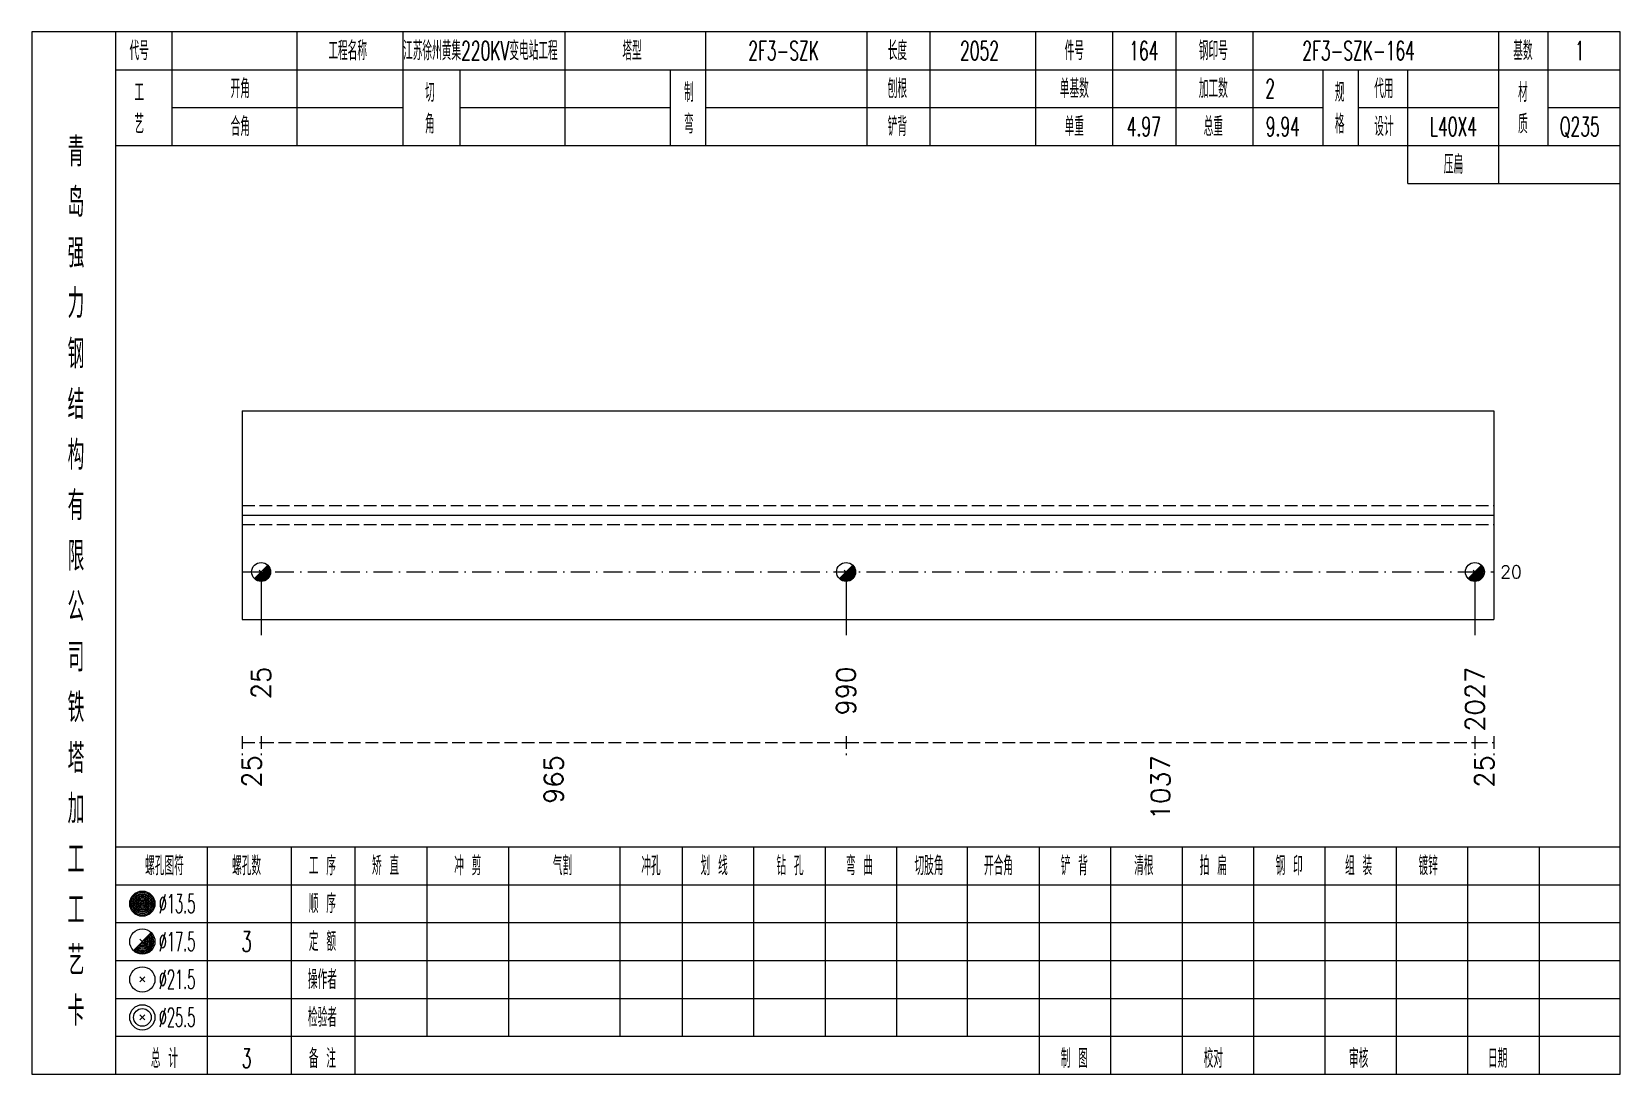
# Model space of a CAD drawing. Extents: x 0 to 4623, y -1159 to 4890.
# Drawn here: x 934.2 to 1185.6, y 4050 to 4215 of the extents above; entities that cross this region are included whole.
import ezdxf
from ezdxf.enums import TextEntityAlignment as Align

# ---------------------------------------------------------------- set-up
doc = ezdxf.new("R2010")
doc.units = 0
doc.header["$MEASUREMENT"] = 0
doc.linetypes.add('一点画线', pattern=[5.2, 3, -1, 0.2, -1])
doc.linetypes.add('虚线', pattern=[2.75, 2, -0.75])
doc.layers.get('0').update_dxf_attribs({"linetype": 'CONTINUOUS', "lineweight": 25})
for name, color, linetype, lineweight in [('1', 7, 'CONTINUOUS', 25), ('4', 7, 'CONTINUOUS', 25), ('5', 7, 'CONTINUOUS', 25)]:
    doc.layers.add(name, color=color, linetype=linetype, lineweight=lineweight)
doc.styles.get("Standard").update_dxf_attribs({"font": 'simplex.shx', "width": 0.7, "height": 3, "bigfont": 'gbhzfs.shx'})

msp = doc.modelspace()

# ---------------------------------------------------------------- texts
at = {"color": 7, "linetype": 'Continuous', "lineweight": 13}
msp.add_text('20', height=2, dxfattribs=at).set_placement((1166.6, 4129.5), align=Align.MIDDLE_LEFT)
at = {"color": 8, "linetype": 'Continuous', "lineweight": 9}
for s, p in [('25', (969, 4100.5)), ('965', (1016.787, 4100.5)), ('1037', (1112.837, 4100.5)), ('25', (1164.1, 4100.5))]:
    msp.add_text(s, height=3, rotation=90, dxfattribs=at).set_placement(p, align=Align.MIDDLE_RIGHT)
at = {"layer": '1', "color": 7, "linetype": 'Continuous', "lineweight": 13}
for s, p in [('25', (970.5, 4114.5)), ('990', (1063.075, 4114.5)), ('2027', (1162.6, 4114.5))]:
    msp.add_text(s, height=3, rotation=90, dxfattribs=at).set_placement(p, align=Align.MIDDLE_RIGHT)
at = {"layer": '4', "color": 1, "linetype": 'Continuous', "lineweight": 13}
for s, height, width, p in [('代号', 3, 0.6, (951.2, 4212)), ('工程名称', 3, 0.6, (984.2, 4212)), ('江苏徐州黄集220KV变电站工程', 3, 0.6, (1005.2, 4212)), ('塔型', 3, 0.6, (1029.2, 4212)), ('2F3-SZK', 3, 0.6, (1053.2, 4212)), ('长度', 3, 0.6, (1071.2, 4212)), ('2052', 3, 0.6, (1084.2, 4212)), ('件号', 3, 0.6, (1099.2, 4212)), ('164', 3, 0.6, (1110.2, 4212)), ('钢印号', 3, 0.6, (1121.2, 4212)), ('2F3-SZK-164', 3, 0.6, (1144.2, 4212)), ('基数', 3, 0.6, (1170.2, 4212)), ('1', 3, 0.6, (1179.2, 4212)), ('工', 3, 0.6, (951.2, 4205.4)), ('开角', 3, 0.6, (967.2, 4206)), ('切', 3, 0.6, (997.2, 4205.4)), ('制', 3, 0.6, (1038.2, 4205.4)), ('刨根', 3, 0.6, (1071.2, 4206)), ('单基数', 3, 0.6, (1099.2, 4206)), ('加工数', 3, 0.6, (1121.2, 4206)), ('2', 3, 0.6, (1130.2, 4206)), ('规', 3, 0.6, (1141.2, 4205.4)), ('代用', 3, 0.6, (1148.2, 4206)), ('材', 3, 0.6, (1170.2, 4205.4)), ('艺', 3, 0.6, (951.2, 4200.4)), ('合角', 3, 0.6, (967.2, 4200)), ('角', 3, 0.6, (997.2, 4200.4)), ('弯', 3, 0.6, (1038.2, 4200.4)), ('铲背', 3, 0.6, (1071.2, 4200)), ('单重', 3, 0.6, (1099.2, 4200)), ('4.97', 3, 0.6, (1110.2, 4200)), ('总重', 3, 0.6, (1121.2, 4200)), ('9.94', 3, 0.6, (1132.2, 4200)), ('格', 3, 0.6, (1141.2, 4200.4)), ('设计', 3, 0.6, (1148.2, 4200)), ('L40X4', 3, 0.6, (1159.2, 4200)), ('质', 3, 0.6, (1170.2, 4200.4)), ('Q235', 3, 0.6, (1179.2, 4200)), ('青', 4.6, 0.8, (941.2, 4196)), ('压扁', 3, 0.6, (1159.2, 4194)), ('岛', 4.6, 0.8, (941.2, 4188)), ('强', 4.6, 0.8, (941.2, 4180)), ('力', 4.6, 0.8, (941.2, 4172)), ('钢', 4.6, 0.8, (941.2, 4164)), ('结', 4.6, 0.8, (941.2, 4156)), ('构', 4.6, 0.8, (941.2, 4148)), ('有', 4.6, 0.8, (941.2, 4140)), ('限', 4.6, 0.8, (941.2, 4132)), ('公', 4.6, 0.8, (941.2, 4124)), ('司', 4.6, 0.8, (941.2, 4116)), ('铁', 4.6, 0.8, (941.2, 4108)), ('塔', 4.6, 0.8, (941.2, 4100)), ('加', 4.6, 0.8, (941.2, 4092)), ('工', 4.6, 0.8, (941.2, 4084)), ('螺孔图符', 3, 0.6, (955.2, 4083)), ('螺孔数', 3, 0.6, (968.2, 4083)), ('工 序', 3, 0.6, (980.2, 4083)), ('矫 直', 3, 0.6, (990.2, 4083)), ('冲 剪', 3, 0.6, (1003.2, 4083)), ('气割', 3, 0.6, (1018.2, 4083)), ('冲孔', 3, 0.6, (1032.2, 4083)), ('划 线', 3, 0.6, (1042.2, 4083)), ('钻 孔', 3, 0.6, (1054.2, 4083)), ('弯 曲', 3, 0.6, (1065.2, 4083)), ('切肢角', 3, 0.6, (1076.2, 4083)), ('开合角', 3, 0.6, (1087.2, 4083)), ('铲 背', 3, 0.6, (1099.2, 4083)), ('清根', 3, 0.6, (1110.2, 4083)), ('拍 扁', 3, 0.6, (1121.2, 4083)), ('钢 印', 3, 0.6, (1133.2, 4083)), ('组 装', 3, 0.6, (1144.2, 4083)), ('镀锌', 3, 0.6, (1155.2, 4083)), ('工', 4.6, 0.8, (941.2, 4076)), ('%%C13.5', 3, 0.5, (957.2, 4077)), ('顺 序', 3, 0.6, (980.2, 4077)), ('定 额', 3, 0.6, (980.2, 4071)), ('艺', 4.6, 0.8, (941.2, 4068)), ('%%C17.5', 3, 0.5, (957.2, 4071)), ('3', 3.2, 0.6, (968.2, 4071)), ('%%C21.5', 3, 0.5, (957.2, 4065)), ('操作者', 3, 0.6, (980.2, 4065)), ('卡', 4.6, 0.8, (941.2, 4060)), ('%%C25.5', 3, 0.5, (957.2, 4059)), ('检验者', 3, 0.6, (980.2, 4059)), ('总 计', 3, 0.6, (955.2, 4052.5)), ('3', 3, 0.6, (968.2, 4052.5)), ('备 注', 3, 0.6, (980.2, 4052.5)), ('制 图', 3, 0.6, (1099.2, 4052.5)), ('校对', 3, 0.6, (1121.2, 4052.5)), ('审核', 3, 0.6, (1144.2, 4052.5)), ('日期', 3, 0.6, (1166.2, 4052.5))]:
    msp.add_text(s, height=height, dxfattribs=dict(at, width=width)).set_placement(p, align=Align.MIDDLE_CENTER)

# ---------------------------------------------------------------- blocks, each defined once
blk = doc.blocks.new('孔17.5')
at = {"layer": '5', "color": 7, "linetype": 'Continuous', "lineweight": 13}
for p, q in [((-0.707, -0.707), (0.707, 0.707)), ((-0.2, 0.2), (0.2, -0.2))]:
    blk.add_line(p, q, dxfattribs=at)
blk.add_circle((0, 0), 1, dxfattribs=at)
for radius in [0.9, 0.8, 0.7, 0.6, 0.5, 0.4, 0.3, 0.2, 0.1]:
    blk.add_arc((0, 0), radius, 225, 45, dxfattribs=at)

# ---------------------------------------------------------------- linework, layer by layer
at = {"color": 7, "linetype": 'Continuous', "lineweight": 18}
for p, q in [((967.5, 4155), (967.5, 4122)), ((967.5, 4155), (1165.6, 4155)), ((1165.6, 4155), (1165.6, 4122)), ((967.5, 4138.5), (1165.6, 4138.5))]:
    msp.add_line(p, q, dxfattribs=at)
at = {"color": 1, "linetype": '虚线', "lineweight": 18}
for p, q in [((967.5, 4140), (1165.6, 4140)), ((967.5, 4137), (1165.6, 4137))]:
    msp.add_line(p, q, dxfattribs=at)
at = {"color": 3, "linetype": '一点画线', "lineweight": 13}
msp.add_line((967.5, 4129.5), (1165.6, 4129.5), dxfattribs=at)
at = {"color": 7, "linetype": 'Continuous', "lineweight": 13}
for p, q in [((970.5, 4129.5), (970.5, 4119.5)), ((1063.075, 4129.5), (1063.075, 4119.5)), ((1162.6, 4129.5), (1162.6, 4119.5))]:
    msp.add_line(p, q, dxfattribs=at)
at = {"color": 8, "linetype": '虚线', "lineweight": 9}
for p, q in [((967.5, 4103.5), (967.5, 4100.5)), ((970.5, 4103.5), (970.5, 4100.5)), ((970.5, 4103.5), (970.5, 4100.5)), ((1063.075, 4103.5), (1063.075, 4100.5)), ((1063.075, 4103.5), (1063.075, 4100.5)), ((1162.6, 4103.5), (1162.6, 4100.5)), ((1162.6, 4103.5), (1162.6, 4100.5)), ((1165.6, 4103.5), (1165.6, 4100.5)), ((967.5, 4102.5), (970.5, 4102.5)), ((970.5, 4102.5), (1063.075, 4102.5)), ((1063.075, 4102.5), (1162.6, 4102.5)), ((1162.6, 4102.5), (1165.6, 4102.5))]:
    msp.add_line(p, q, dxfattribs=at)
at = {"layer": '1', "color": 7, "linetype": 'Continuous', "lineweight": 18}
msp.add_line((967.5, 4122), (1165.6, 4122), dxfattribs=at)
at = {"layer": '4', "color": 1, "linetype": 'Continuous', "lineweight": 18}
for p, q in [((947.5, 4050), (947.5, 4215)), ((956.4, 4197), (956.4, 4215)), ((976.2, 4197), (976.2, 4215)), ((993, 4197), (993, 4215)), ((1018.6, 4197), (1018.6, 4215)), ((1040.9, 4197), (1040.9, 4215)), ((1066.4, 4197), (1066.4, 4215)), ((1076.4, 4197), (1076.4, 4215)), ((1093.1, 4197), (1093.1, 4215)), ((1105.3, 4197), (1105.3, 4215)), ((1115.3, 4197), (1115.3, 4215)), ((1127.5, 4197), (1127.5, 4215)), ((1166.4, 4191), (1166.4, 4215)), ((1174.2, 4197), (1174.2, 4215)), ((947.5, 4209), (1185.6, 4209)), ((1002, 4197), (1002, 4209)), ((1035.3, 4197), (1035.3, 4209)), ((1138.6, 4197), (1138.6, 4209)), ((1144.2, 4197), (1144.2, 4209)), ((1152, 4191), (1152, 4209)), ((956.4, 4203), (993, 4203)), ((1002, 4203), (1035.3, 4203)), ((1040.9, 4203), (1138.6, 4203)), ((1144.2, 4203), (1166.4, 4203)), ((1174.2, 4203), (1185.6, 4203)), ((947.5, 4197), (1185.6, 4197)), ((1152, 4191), (1185.6, 4191)), ((947.5, 4086), (1185.6, 4086)), ((962, 4050), (962, 4086)), ((975.3, 4050), (975.3, 4086)), ((985.4, 4050), (985.4, 4086)), ((996.8, 4056), (996.8, 4086)), ((1009.7, 4056), (1009.7, 4086)), ((1027.3, 4056), (1027.3, 4086)), ((1037.2, 4056), (1037.2, 4086)), ((1048.5, 4056), (1048.5, 4086)), ((1059.8, 4056), (1059.8, 4086)), ((1071.1, 4056), (1071.1, 4086)), ((1082.3, 4056), (1082.3, 4086)), ((1093.7, 4056), (1093.7, 4086)), ((1105, 4056), (1105, 4086)), ((1116.3, 4056), (1116.3, 4086)), ((1127.6, 4056), (1127.6, 4086)), ((1138.9, 4056), (1138.9, 4086)), ((1150.2, 4056), (1150.2, 4086)), ((1161.5, 4056), (1161.5, 4086)), ((1172.8, 4056), (1172.8, 4086)), ((947.5, 4080), (1185.6, 4080)), ((947.5, 4074), (1185.6, 4074)), ((947.5, 4068), (1185.6, 4068)), ((947.5, 4062), (1185.6, 4062)), ((947.5, 4056), (1185.6, 4056)), ((1093.7, 4050), (1093.7, 4056)), ((1105, 4050), (1105, 4056)), ((1116.3, 4050), (1116.3, 4056)), ((1127.6, 4050), (1127.6, 4056)), ((1138.9, 4050), (1138.9, 4056)), ((1150.2, 4050), (1150.2, 4056)), ((1161.5, 4050), (1161.5, 4056)), ((1172.8, 4050), (1172.8, 4056))]:
    msp.add_line(p, q, dxfattribs=at)
at = {"layer": '4', "color": 7, "linetype": 'Continuous', "lineweight": 13}
for p, q in [((951.5, 4076.8), (951.9, 4077.2)), ((951.9, 4076.8), (951.5, 4077.2)), ((950.286, 4069.586), (953.114, 4072.414)), ((951.3, 4071.4), (952.1, 4070.6)), ((951.3, 4064.6), (952.1, 4065.4)), ((951.3, 4065.4), (952.1, 4064.6)), ((951.3, 4058.6), (952.1, 4059.4)), ((951.3, 4059.4), (952.1, 4058.6))]:
    msp.add_line(p, q, dxfattribs=at)
at = {"layer": '4', "color": 1, "linetype": 'Continuous', "lineweight": 18}
msp.add_lwpolyline([(934.2, 4215), (934.2, 4050), (1185.6, 4050), (1185.6, 4215)], close=True, dxfattribs=at)
at = {"layer": '4', "color": 7, "linetype": 'Continuous', "lineweight": 13}
for centre, radius in [((951.7, 4077), 2), ((951.7, 4077), 1.8), ((951.7, 4077), 1.6), ((951.7, 4077), 1.4), ((951.7, 4077), 1.2), ((951.7, 4077), 1), ((951.7, 4077), 0.8), ((951.7, 4077), 0.6), ((951.7, 4077), 0.4), ((951.7, 4077), 0.2), ((951.7, 4071), 2), ((951.7, 4065), 2), ((951.7, 4059), 2), ((951.7, 4059), 1.4)]:
    msp.add_circle(centre, radius, dxfattribs=at)
for radius in [1.8, 1.6, 1.4, 1.2, 1, 0.8, 0.6, 0.4, 0.2]:
    msp.add_arc((951.7, 4071), radius, 225, 45, dxfattribs=at)

# ---------------------------------------------------------------- block references
at = {"layer": '1', "color": 7, "linetype": 'Continuous', "lineweight": 13, "xscale": 1.5, "yscale": 1.5, "zscale": 1.5}
for p in [(970.5, 4129.5), (1063.075, 4129.5), (1162.6, 4129.5)]:
    msp.add_blockref('孔17.5', p, dxfattribs=at)

msp.set_redraw_order([(e.dxf.handle, doc.entitydb.next_handle()) for e in msp.query("TEXT MTEXT ATTDEF DIMENSION ARC_DIMENSION")])  # texts and dimensions are drawn at this point

doc.saveas('drawing.dxf')
